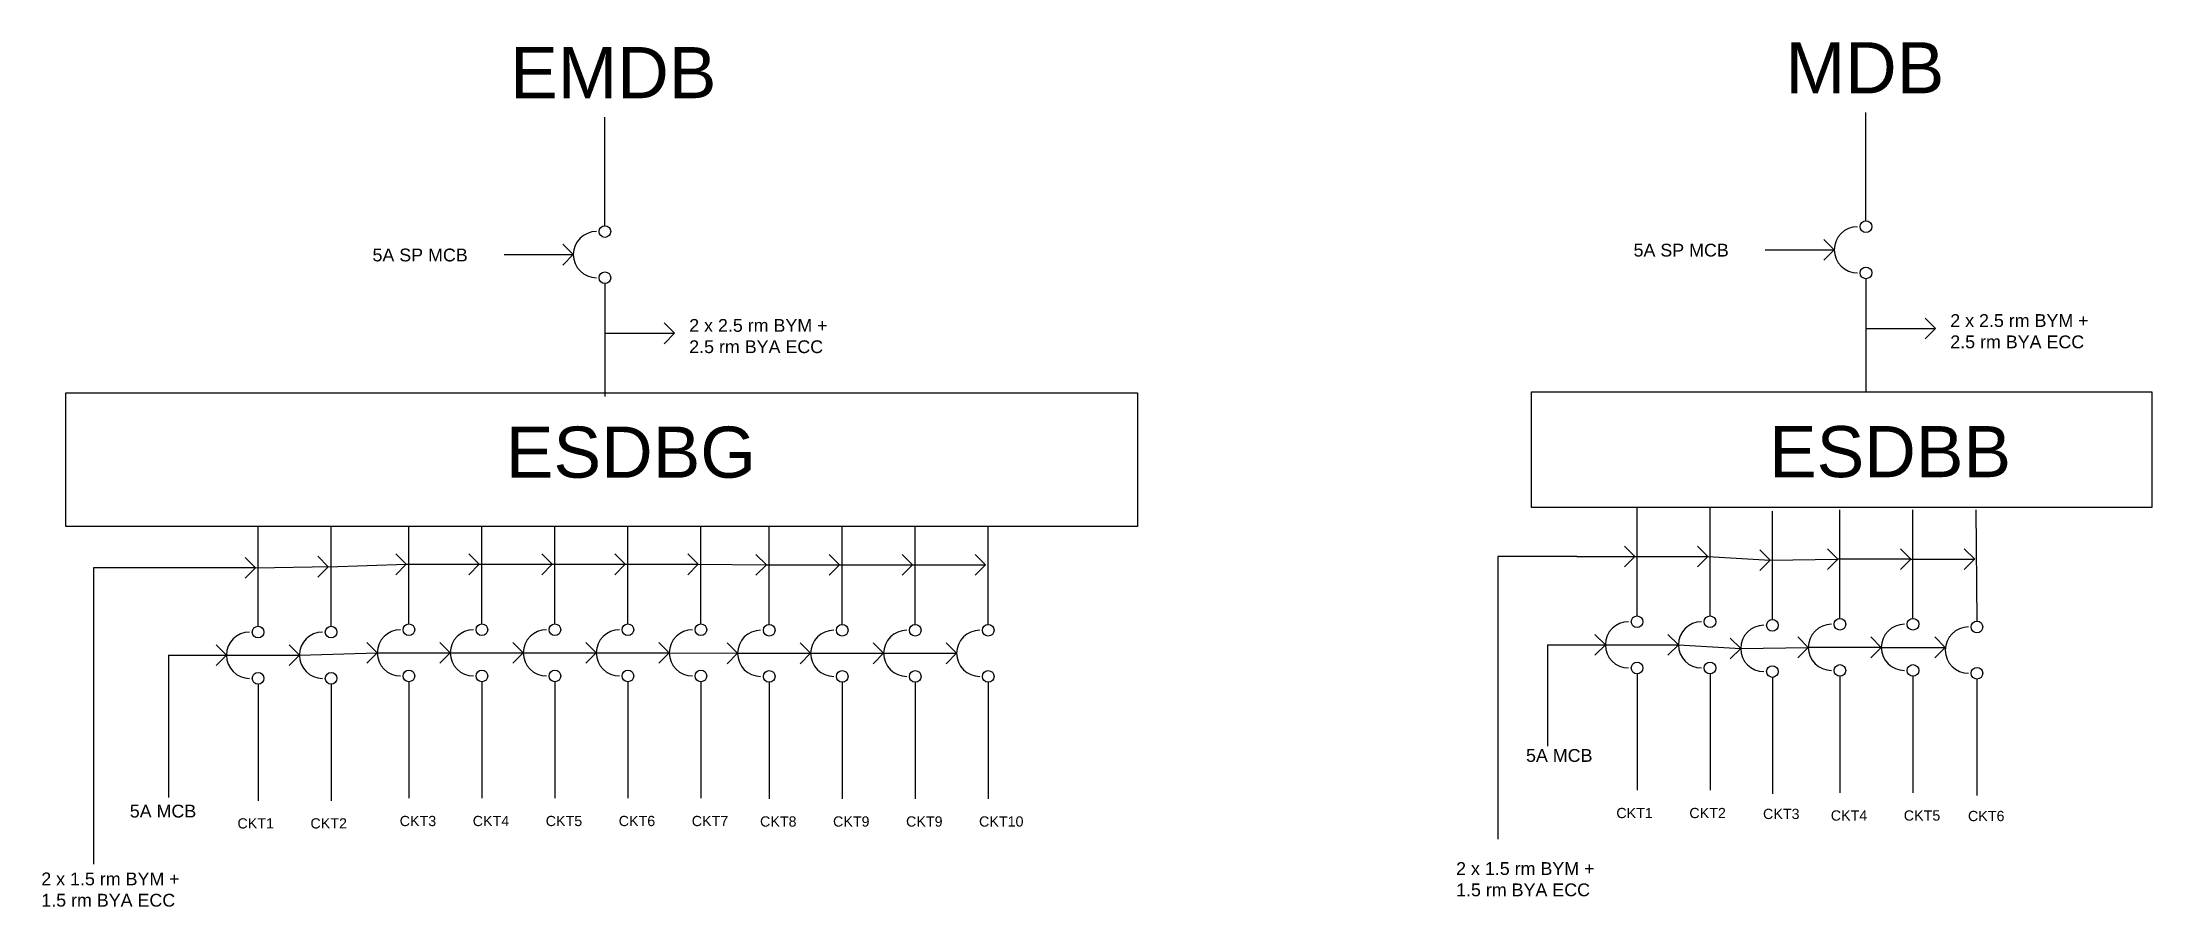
# Model space of a CAD drawing. Header units: inches. Extents: x 435 to 10591, y 298 to 1089.
# Drawn here: x 3146 to 3971, y 566 to 904 of the extents above; entities that cross this region are included whole.
import ezdxf

# ---------------------------------------------------------------- set-up
doc = ezdxf.new("R2010")
doc.units = ezdxf.units.IN
doc.header["$LTSCALE"] = 20
doc.header["$MEASUREMENT"] = 0
doc.layers.add('Layer1', color=7, linetype='Continuous')
doc.styles.get("Standard").update_dxf_attribs({"font": 'arial.ttf'})

msp = doc.modelspace()

# ---------------------------------------------------------------- texts
for s, height, p in [('EMDB', 20, (3328.67, 882.39)), ('MDB', 20, (3827.71, 884.29)), ('ESDBG', 20, (3327.01, 733.95)), ('ESDBB', 20, (3821.21, 734.15)), ('CKT1', 4, (3761.48, 600.8)), ('CKT2', 4, (3790.05, 600.8)), ('CKT3', 4, (3818.87, 600.45)), ('CKT4', 4, (3845.37, 599.83)), ('CKT5', 4, (3873.94, 599.83)), ('CKT6', 4, (3899.06, 599.63)), ('CKT1', 4, (3221.99, 596.75)), ('CKT2', 4, (3250.56, 596.75)), ('CKT3', 4, (3285.47, 597.68)), ('CKT4', 4, (3314.04, 597.68)), ('CKT5', 4, (3342.6, 597.68)), ('CKT6', 4, (3371.16, 597.68)), ('CKT7', 4, (3399.73, 597.68)), ('CKT8', 4, (3426.45, 597.49)), ('CKT9', 4, (3455.01, 597.49)), ('CKT9', 4, (3483.58, 597.49)), ('CKT10', 4, (3512.14, 597.49))]:
    msp.add_text(s, height=height).set_placement(p)
at = {"char_height": 5, "attachment_point": 1}
for s, width, insert in [('5A SP MCB', 57.8416, (3768.22, 825.46)), ('5A SP MCB', 57.8416, (3274.83, 823.56)), ('2 x 2.5 rm BYM + 2.5 rm BYA ECC', 57.8416, (3398.74, 796.02)), ('2 x 2.5 rm BYM + 2.5 rm BYA ECC', 57.8416, (3892.13, 797.92)), ('5A MCB', 57.8632, (3726.15, 627.81)), ('5A MCB', 57.8632, (3179.87, 606.05)), ('2 x 1.5 rm BYM + 1.5 rm BYA ECC', 57.8632, (3145.25, 579.53)), ('2 x 1.5 rm BYM + 1.5 rm BYA ECC', 57.8632, (3698.79, 583.58))]:
    msp.add_mtext_dynamic_manual_height_columns(s, width=width, gutter_width=52.36, heights=[0], dxfattribs=dict(at, insert=insert))

# ---------------------------------------------------------------- linework, layer by layer
for p, q in [((3365.77, 832.52), (3365.77, 874.93)), ((3859.15, 834.43), (3859.15, 876.83)), ((3846.76, 823.1), (3842.69, 827.18)), ((3326.37, 821.2), (3353.38, 821.2)), ((3353.38, 821.2), (3349.31, 825.27)), ((3353.38, 821.2), (3349.31, 817.13)), ((3819.75, 823.1), (3846.76, 823.1)), ((3846.76, 823.1), (3842.69, 819.03)), ((3365.77, 809.88), (3365.77, 765.69)), ((3859.15, 811.78), (3859.15, 767.59)), ((3392.96, 790.43), (3388.89, 794.5)), ((3886.34, 792.33), (3882.27, 796.4)), ((3365.77, 790.43), (3392.96, 790.43)), ((3392.96, 790.43), (3388.89, 786.36)), ((3859.15, 792.33), (3886.34, 792.33)), ((3886.34, 792.33), (3882.27, 788.26)), ((3769.58, 679.9), (3769.58, 722.3)), ((3798.14, 679.9), (3798.14, 722.3)), ((3822.53, 678.5), (3822.53, 720.91)), ((3848.97, 678.92), (3848.97, 721.33)), ((3877.54, 678.92), (3877.54, 721.33)), ((3230.08, 675.84), (3230.08, 714.88)), ((3258.65, 675.84), (3258.65, 714.88)), ((3289.07, 676.77), (3289.07, 714.88)), ((3317.64, 676.77), (3317.64, 714.88)), ((3346.2, 676.77), (3346.2, 714.88)), ((3374.77, 676.77), (3374.77, 714.88)), ((3403.33, 676.77), (3403.33, 714.88)), ((3430.05, 676.58), (3430.05, 714.88)), ((3458.61, 676.58), (3458.61, 714.88)), ((3487.18, 676.58), (3487.18, 714.88)), ((3515.74, 676.58), (3515.74, 714.88)), ((3229.02, 698.67), (3224.95, 702.74)), ((3257.54, 699.14), (3253.47, 703.21)), ((3287.97, 700.08), (3283.9, 704.15)), ((3316.53, 700.08), (3312.46, 704.15)), ((3345.09, 700.08), (3341.02, 704.15)), ((3373.66, 700.08), (3369.59, 704.15)), ((3402.22, 700.08), (3398.15, 704.15)), ((3428.94, 699.89), (3424.87, 703.96)), ((3457.51, 699.89), (3453.44, 703.96)), ((3486.07, 699.89), (3482, 703.96)), ((3514.64, 699.89), (3510.56, 703.96)), ((3746.04, 703.1), (3740.15, 703.1)), ((3746.04, 703.1), (3797.28, 703.1)), ((3768.72, 703.1), (3764.65, 707.17)), ((3768.72, 703.1), (3764.65, 699.03)), ((3797.28, 703.1), (3793.21, 707.17)), ((3797.28, 703.1), (3793.21, 699.03)), ((3821.67, 701.7), (3817.6, 705.78)), ((3821.67, 701.7), (3817.6, 697.63)), ((3848.12, 702.12), (3844.05, 706.19)), ((3848.12, 702.12), (3844.05, 698.05)), ((3876.68, 702.12), (3848.12, 702.12)), ((3876.68, 702.12), (3872.61, 706.19)), ((3876.68, 702.12), (3872.61, 698.05)), ((3901.65, 702.09), (3897.58, 698.02)), ((3901.7, 702.12), (3897.63, 706.19)), ((3229.02, 698.67), (3224.95, 694.6)), ((3257.54, 699.14), (3253.47, 695.07)), ((3287.97, 700.08), (3283.9, 696.01)), ((3316.53, 700.08), (3312.46, 696.01)), ((3345.09, 700.08), (3341.02, 696.01)), ((3373.66, 700.08), (3369.59, 696.01)), ((3402.22, 700.08), (3398.15, 696.01)), ((3428.94, 699.89), (3424.87, 695.82)), ((3457.51, 699.89), (3453.44, 695.82)), ((3486.07, 699.89), (3482, 695.82)), ((3514.64, 699.89), (3510.56, 695.82)), ((3217.7, 664.52), (3213.63, 668.59)), ((3246.26, 664.52), (3242.19, 668.59)), ((3276.68, 665.45), (3272.61, 669.52)), ((3305.25, 665.45), (3301.18, 669.52)), ((3333.81, 665.45), (3329.74, 669.52)), ((3362.38, 665.45), (3358.31, 669.52)), ((3390.94, 665.45), (3386.87, 669.52)), ((3417.66, 665.26), (3413.59, 669.33)), ((3446.22, 665.26), (3442.15, 669.33)), ((3474.79, 665.26), (3470.72, 669.33)), ((3503.35, 665.26), (3499.28, 669.33)), ((3734.51, 668.57), (3785.75, 668.57)), ((3757.19, 668.57), (3753.12, 672.64)), ((3757.19, 668.57), (3753.12, 664.5)), ((3785.75, 668.57), (3781.68, 672.64)), ((3785.75, 668.57), (3781.68, 664.5)), ((3810.14, 667.18), (3806.07, 671.25)), ((3836.59, 667.6), (3832.52, 671.67)), ((3865.15, 667.6), (3861.08, 671.67)), ((3890.17, 667.6), (3886.1, 671.67)), ((3195.02, 664.52), (3246.26, 664.52)), ((3217.7, 664.52), (3213.63, 660.45)), ((3246.26, 664.52), (3242.19, 660.45)), ((3276.68, 665.45), (3272.61, 661.38)), ((3305.25, 665.45), (3301.18, 661.38)), ((3333.81, 665.45), (3329.74, 661.38)), ((3362.38, 665.45), (3358.31, 661.38)), ((3390.94, 665.45), (3386.87, 661.38)), ((3417.66, 665.26), (3413.59, 661.19)), ((3446.22, 665.26), (3442.15, 661.19)), ((3474.79, 665.26), (3470.72, 661.19)), ((3503.35, 665.26), (3499.28, 661.19)), ((3810.14, 667.18), (3806.07, 663.11)), ((3836.59, 667.6), (3832.52, 663.53)), ((3865.15, 667.6), (3836.59, 667.6)), ((3865.15, 667.6), (3861.08, 663.53)), ((3890.12, 667.57), (3886.05, 663.5)), ((3230.08, 653.2), (3230.08, 607.62)), ((3258.65, 653.2), (3258.65, 607.62)), ((3289.07, 654.13), (3289.07, 608.55)), ((3317.64, 654.13), (3317.64, 608.55)), ((3346.2, 654.13), (3346.2, 608.55)), ((3374.77, 654.13), (3374.77, 608.55)), ((3403.33, 654.13), (3403.33, 608.55)), ((3430.05, 653.94), (3430.05, 608.36)), ((3458.61, 653.94), (3458.61, 608.36)), ((3487.18, 653.94), (3487.18, 608.36)), ((3515.74, 653.94), (3515.74, 608.36)), ((3769.58, 657.25), (3769.58, 611.68)), ((3798.14, 657.25), (3798.14, 611.68)), ((3822.53, 655.86), (3822.53, 610.28)), ((3848.97, 656.28), (3848.97, 610.7)), ((3877.54, 656.28), (3877.54, 610.7)), ((3902.57, 655.2), (3902.57, 609.62))]:
    msp.add_line(p, q)
msp.add_lwpolyline([(3728.26, 767.59), (3970.98, 767.59), (3970.98, 722.3), (3728.26, 722.3)], close=True)
for centre in [(3859.15, 832.15), (3365.77, 830.24), (3365.77, 812.16), (3859.15, 814.06), (3769.58, 677.62), (3798.14, 677.62), (3822.53, 676.22), (3848.97, 676.64), (3877.54, 676.64), (3902.57, 675.56), (3230.08, 673.56), (3258.65, 673.56), (3289.07, 674.5), (3317.64, 674.5), (3346.2, 674.5), (3374.77, 674.5), (3403.33, 674.5), (3430.05, 674.3), (3458.61, 674.3), (3487.18, 674.3), (3515.74, 674.3), (3769.58, 659.53), (3798.14, 659.53), (3822.53, 658.14), (3848.97, 658.56), (3877.54, 658.56), (3230.08, 655.47), (3258.65, 655.47), (3289.07, 656.41), (3317.64, 656.41), (3346.2, 656.41), (3374.77, 656.41), (3403.33, 656.41), (3430.05, 656.22), (3458.61, 656.22), (3487.18, 656.22), (3515.74, 656.22), (3902.57, 657.48)]:
    msp.add_circle(centre, 2.28)
for centre in [(3362.42, 821.2), (3855.81, 823.1), (3766.23, 668.57), (3794.8, 668.57), (3226.74, 664.52), (3255.3, 664.52), (3285.73, 665.45), (3314.29, 665.45), (3342.86, 665.45), (3371.42, 665.45), (3399.99, 665.45), (3426.7, 665.26), (3455.27, 665.26), (3483.83, 665.26), (3512.4, 665.26), (3819.18, 667.18), (3845.63, 667.6), (3874.19, 667.6), (3899.22, 666.52)]:
    msp.add_arc(centre, 9.04, 90, 270)
at = {"layer": 'Layer1'}
for p, q in [((3902.15, 721.33), (3902.55, 677.84)), ((3740.15, 703.1), (3715.11, 703.1)), ((3715.11, 703.1), (3715.11, 592.55)), ((3797.28, 703.1), (3821.67, 701.7)), ((3821.67, 701.7), (3848.12, 702.12)), ((3876.68, 702.12), (3901.71, 702.12)), ((3229.02, 698.67), (3165.74, 698.67)), ((3165.74, 698.67), (3165.74, 582.74)), ((3229.02, 698.67), (3258.65, 699.18)), ((3257.54, 699.14), (3287.97, 700.08)), ((3287.97, 700.08), (3316.53, 700.08)), ((3316.53, 700.08), (3345.09, 700.08)), ((3345.09, 700.08), (3373.66, 700.08)), ((3373.66, 700.08), (3402.22, 700.08)), ((3402.22, 700.08), (3428.94, 699.89)), ((3428.94, 699.89), (3457.51, 699.89)), ((3457.51, 699.89), (3486.07, 699.89)), ((3486.07, 699.89), (3514.64, 699.89)), ((3734.51, 668.57), (3734.51, 628.95)), ((3785.75, 668.57), (3810.14, 667.18)), ((3195.02, 664.52), (3195.02, 608.9)), ((3246.26, 664.52), (3276.68, 665.45)), ((3276.68, 665.45), (3305.25, 665.45)), ((3305.25, 665.45), (3333.81, 665.45)), ((3333.81, 665.45), (3362.38, 665.45)), ((3362.38, 665.45), (3390.94, 665.45)), ((3390.94, 665.45), (3417.66, 665.26)), ((3417.66, 665.26), (3446.22, 665.26)), ((3446.22, 665.26), (3474.79, 665.26)), ((3474.79, 665.26), (3503.35, 665.26)), ((3810.14, 667.18), (3836.59, 667.6)), ((3865.15, 667.6), (3890.18, 667.6))]:
    msp.add_line(p, q, dxfattribs=at)
msp.add_lwpolyline([(3154.9, 767.17), (3574.11, 767.17), (3574.11, 714.88), (3154.9, 714.88)], close=True, dxfattribs=at)

msp.set_redraw_order([(e.dxf.handle, doc.entitydb.next_handle()) for e in msp.query("TEXT MTEXT ATTDEF DIMENSION ARC_DIMENSION")])  # texts and dimensions are drawn at this point

doc.saveas('drawing.dxf')
